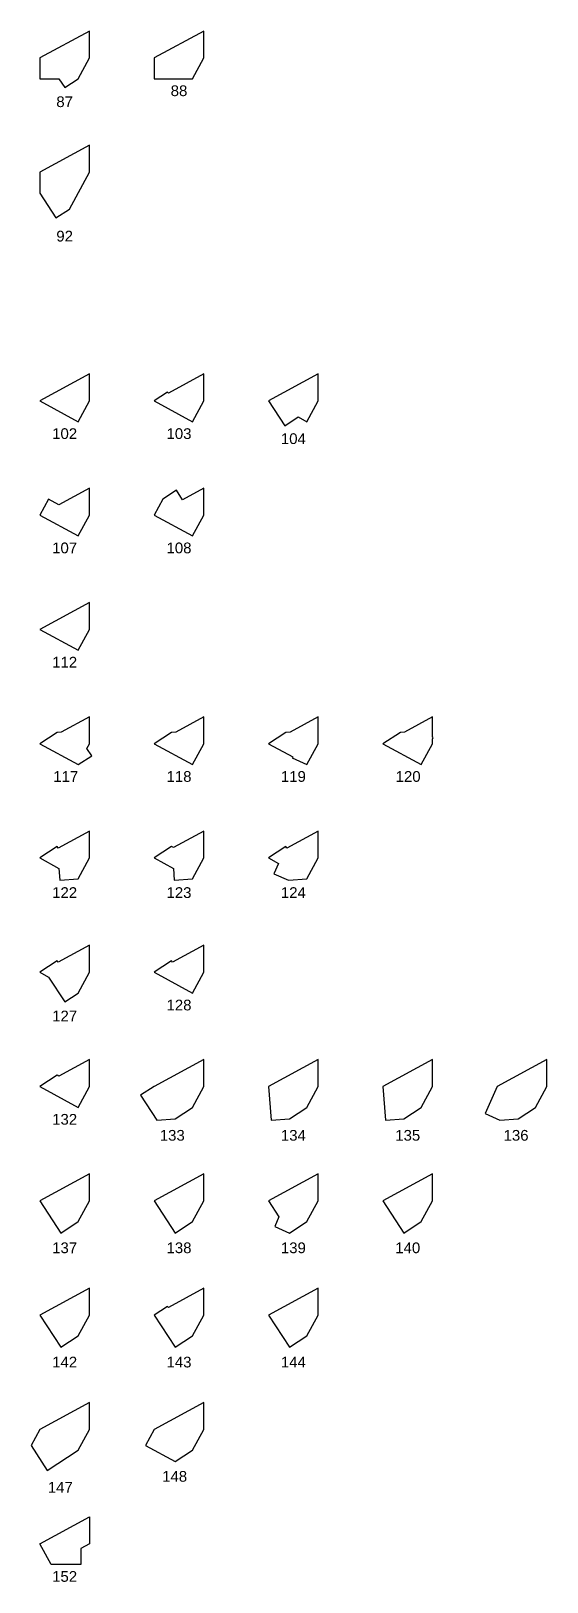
# Model space of a CAD drawing. Header units: millimetres. Extents: x 122552 to 2943733, y -2581954 to 22549.
# Drawn here: x 1452305 to 1572524, y -1525422 to -1163771 of the extents above; entities that cross this region are included whole.
import ezdxf
from ezdxf.enums import TextEntityAlignment as Align

# ---------------------------------------------------------------- set-up
doc = ezdxf.new("R2010")
doc.units = ezdxf.units.MM
doc.styles.add('Arial', font='arial_0.ttf')

msp = doc.modelspace()

# ---------------------------------------------------------------- texts
at = {"style": 'Arial'}
for s, p in [('87', (1460136, -1180260)), ('88', (1486784, -1177704)), ('92', (1460136, -1211599)), ('102', (1460136, -1257650)), ('103', (1486784, -1257650)), ('104', (1513433, -1258825)), ('107', (1460136, -1284298)), ('108', (1486784, -1284298)), ('112', (1460136, -1310947)), ('117', (1460391, -1337596)), ('118', (1486784, -1337596)), ('119', (1513433, -1337596)), ('120', (1540167, -1337596)), ('122', (1460136, -1364666)), ('123', (1486784, -1364666)), ('124', (1513433, -1364666)), ('127', (1460136, -1393449)), ('128', (1486784, -1390893)), ('132', (1460136, -1417542)), ('133', (1485211, -1421273)), ('134', (1513433, -1421273)), ('135', (1540082, -1421273)), ('136', (1565327, -1421273)), ('137', (1460136, -1447500)), ('138', (1486784, -1447500)), ('139', (1513433, -1447500)), ('140', (1540082, -1447500)), ('142', (1460136, -1474148)), ('143', (1486784, -1474148)), ('144', (1513433, -1474148)), ('148', (1485766, -1500797)), ('147', (1459117, -1503353)), ('152', (1460136, -1524136))]:
    msp.add_text(s, height=2500, dxfattribs=at).set_placement(p, align=Align.MIDDLE_CENTER)

# ---------------------------------------------------------------- linework, layer by layer
for points in [[(1463293, -1174917), (1465929, -1170060), (1465929, -1163771), (1454342, -1170060), (1454342, -1174917), (1458818, -1174917), (1460147, -1176962)], [(1480991, -1174917), (1489942, -1174917), (1492578, -1170060), (1492578, -1163771), (1480991, -1170060)], [(1465929, -1190420), (1454342, -1196708), (1454342, -1201566), (1458110, -1207363), (1461257, -1205318), (1465929, -1196708)], [(1454342, -1250006), (1463293, -1254863), (1465929, -1250006), (1465929, -1243717)], [(1480991, -1250006), (1489942, -1254863), (1492578, -1250006), (1492578, -1243717), (1484299, -1248210), (1484137, -1247961)], [(1514554, -1253758), (1516590, -1254863), (1519227, -1250006), (1519227, -1243717), (1507639, -1250006), (1511408, -1255803)], [(1456378, -1272902), (1454342, -1276654), (1463293, -1281512), (1465929, -1276654), (1465929, -1270366), (1458818, -1274225)], [(1487608, -1273063), (1486173, -1270857), (1483027, -1272902), (1480991, -1276654), (1489942, -1281512), (1492578, -1276654), (1492578, -1270366)], [(1454342, -1303303), (1463293, -1308161), (1465929, -1303303), (1465929, -1297015)], [(1466439, -1332764), (1465330, -1331057), (1465929, -1329952), (1465929, -1323663), (1459358, -1327229), (1458415, -1327304), (1454342, -1329952), (1463293, -1334809)], [(1486007, -1327229), (1485064, -1327304), (1480991, -1329952), (1489942, -1334809), (1492578, -1329952), (1492578, -1323663)], [(1516590, -1334809), (1519227, -1329952), (1519227, -1323663), (1512655, -1327229), (1511712, -1327304), (1507639, -1329952), (1513282, -1333014), (1513161, -1333286)], [(1543239, -1334809), (1545875, -1329952), (1545875, -1328875), (1546046, -1328490), (1545875, -1328414), (1545875, -1323663), (1539304, -1327229), (1538361, -1327304), (1534288, -1329952)], [(1458625, -1354276), (1458415, -1353953), (1454342, -1356600), (1458818, -1359029), (1459037, -1361796), (1463293, -1361458), (1465929, -1356600), (1465929, -1350312)], [(1485506, -1354150), (1485064, -1353953), (1480991, -1356600), (1485466, -1359029), (1485686, -1361796), (1489942, -1361458), (1492578, -1356600), (1492578, -1350312)], [(1511712, -1353953), (1507639, -1356600), (1509973, -1357867), (1508905, -1360272), (1512334, -1361796), (1516590, -1361458), (1519227, -1356600), (1519227, -1350312), (1511922, -1354276)], [(1458415, -1380602), (1454342, -1383249), (1456378, -1384354), (1460147, -1390152), (1463293, -1388107), (1465929, -1383249), (1465929, -1376961), (1458625, -1380925)], [(1489942, -1388107), (1492578, -1383249), (1492578, -1376961), (1485274, -1380925), (1485064, -1380602), (1480991, -1383249)], [(1458818, -1407469), (1458415, -1407250), (1454342, -1409898), (1463293, -1414755), (1465929, -1409898), (1465929, -1403609)], [(1492578, -1403609), (1480991, -1409898), (1477844, -1411943), (1481613, -1417740), (1485869, -1417403), (1489942, -1414755), (1492578, -1409898)], [(1508261, -1417740), (1512517, -1417403), (1516590, -1414755), (1519227, -1409898), (1519227, -1403609), (1507639, -1409898)], [(1534910, -1417740), (1539166, -1417403), (1543239, -1414755), (1545875, -1409898), (1545875, -1403609), (1534288, -1409898)], [(1572524, -1403609), (1560937, -1409898), (1558129, -1416217), (1561559, -1417740), (1565815, -1417403), (1569888, -1414755), (1572524, -1409898)], [(1459220, -1444051), (1463293, -1441404), (1465929, -1436546), (1465929, -1430258), (1454342, -1436546)], [(1480991, -1436546), (1485869, -1444051), (1489942, -1441404), (1492578, -1436546), (1492578, -1430258)], [(1512517, -1444051), (1516590, -1441404), (1519227, -1436546), (1519227, -1430258), (1507639, -1436546), (1510078, -1440299), (1509088, -1442528)], [(1539166, -1444051), (1543239, -1441404), (1545875, -1436546), (1545875, -1430258), (1534288, -1436546)], [(1459220, -1470700), (1463293, -1468053), (1465929, -1463195), (1465929, -1456907), (1454342, -1463195)], [(1480991, -1463195), (1485869, -1470700), (1489942, -1468053), (1492578, -1463195), (1492578, -1456907), (1484299, -1461399), (1484137, -1461150)], [(1507639, -1463195), (1512517, -1470700), (1516590, -1468053), (1519227, -1463195), (1519227, -1456907)], [(1465929, -1483555), (1454342, -1489844), (1452305, -1493596), (1456074, -1499394), (1463293, -1494701), (1465929, -1489844)], [(1478954, -1493596), (1485869, -1497349), (1489942, -1494701), (1492578, -1489844), (1492578, -1483555), (1480991, -1489844)], [(1463893, -1517597), (1463893, -1521350), (1456978, -1521350), (1454342, -1516492), (1465929, -1510204), (1465929, -1516492)]]:
    msp.add_lwpolyline(points, close=True)

msp.set_redraw_order([(e.dxf.handle, doc.entitydb.next_handle()) for e in msp.query("TEXT MTEXT ATTDEF DIMENSION ARC_DIMENSION")])  # texts and dimensions are drawn at this point

doc.saveas('drawing.dxf')
